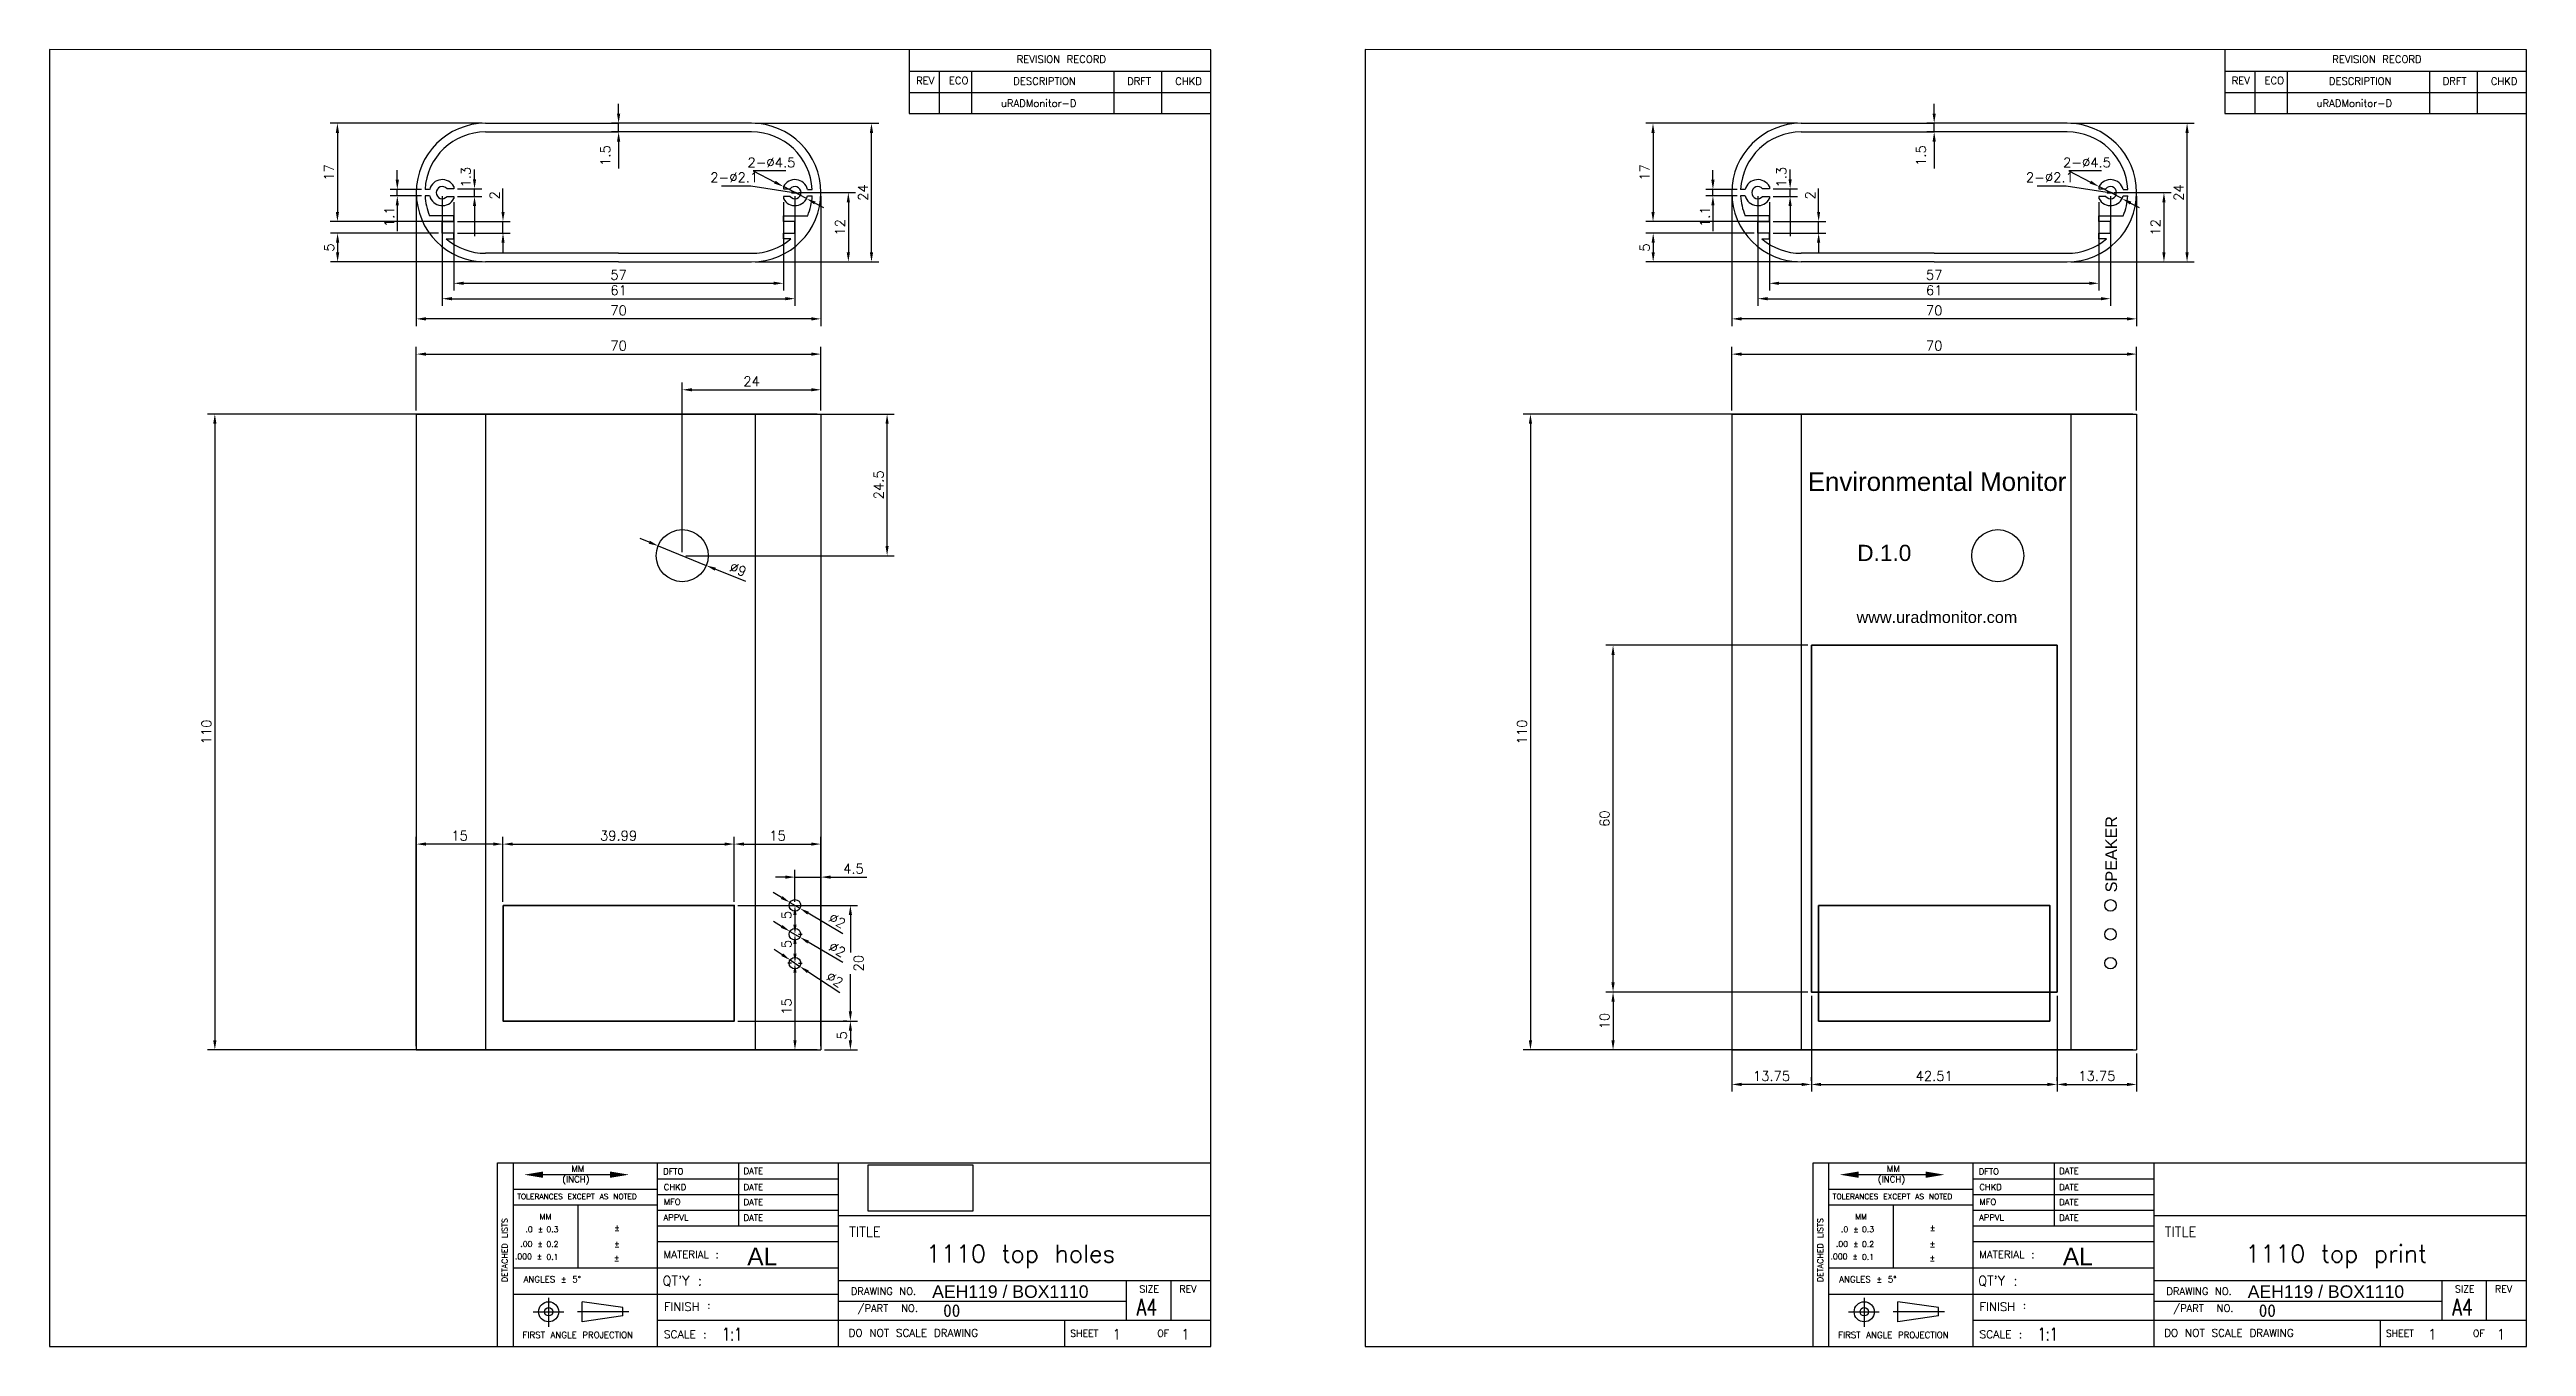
# Model space of a CAD drawing. Header units: millimetres. Extents: x 207 to 635, y 135 to 755.
# Drawn here: x 206.5 to 635, y 530.5 to 754.9 of the extents above; entities that cross this region are included whole.
import ezdxf
from ezdxf.enums import TextEntityAlignment as Align

# ---------------------------------------------------------------- set-up
doc = ezdxf.new("R2010")
doc.units = ezdxf.units.MM
for name, color, linetype, lineweight in [('CAXA0', 7, 'Continuous', 70), ('标注', 3, 'Continuous', 0), ('绘图', 7, 'Continuous', 35)]:
    doc.layers.add(name, color=color, linetype=linetype, lineweight=lineweight)
doc.styles.add('_YES', font='ROMANC.SHX', dxfattribs={"height": 1.5})
doc.styles.add('ADESK2', font='romans')
doc.styles.get("Standard").update_dxf_attribs({"font": 'txt.shx'})
doc.styles.add('样式 1', font='Arial.ttf')
doc.dimstyles.new('ISO-25', dxfattribs={"dimtxt": 2.5, "dimasz": 2, "dimexe": 1.25, "dimexo": 0.625, "dimtad": 1, "dimdsep": 46, "dimtxsty": 'Standard', "dimcen": 2.5, "dimclrt": 256, "dimadec": 0, "dimazin": 0, "dimtfac": 1, "dimtmove": 0, "dimatfit": 3, "dimfxl": 1, "dimarcsym": 0})
picture_1 = doc.add_image_def('image1.jpg', size_in_pixel=(1070, 473))

msp = doc.modelspace()

# ---------------------------------------------------------------- texts
at = {"color": 0, "lineweight": 25, "ltscale": 2, "style": '样式 1'}
for s, height, p in [('Environmental Monitor', 3.2, (533.012, 678.56)), ('D.1.0', 2.8, (523.887, 666.441)), ('www.uradmonitor.com', 2, (532.989, 655.718))]:
    msp.add_text(s, height=height, dxfattribs=at).set_placement(p, align=Align.CENTER)
msp.add_text('SPEAKER', height=2, rotation=90, dxfattribs=at).set_placement((564.143, 615.716), align=Align.CENTER)
at = {"layer": 'CAXA0', "color": 0, "lineweight": 25}
for s, height, style, p in [('REV', 1.27, 'ADESK2', (356.416, 748.911)), ('DESCRIPTION', 1.26998, 'ADESK2', (373.226, 748.836)), ('REV', 1.27, 'ADESK2', (583.978, 748.911)), ('DESCRIPTION', 1.26998, 'ADESK2', (600.788, 748.836)), ('uRADMonitor-D', 1.26998, 'ADESK2', (371.097, 744.985)), ('uRADMonitor-D', 1.26998, 'ADESK2', (598.658, 744.985)), ('DATE', 1.0613, 'ADESK2', (326.581, 560.379)), ('DATE', 1.0613, 'ADESK2', (554.143, 560.379)), ('DATE', 1.0613, 'ADESK2', (326.581, 557.581)), ('DATE', 1.0613, 'ADESK2', (554.143, 557.581)), ('DATE', 1.0613, 'ADESK2', (326.581, 554.99)), ('DATE', 1.0613, 'ADESK2', (326.581, 552.295)), ('DATE', 1.0613, 'ADESK2', (554.143, 554.99)), ('DATE', 1.0613, 'ADESK2', (554.143, 552.295)), ('SIZE', 1.1793, 'ADESK2', (395.04, 539.906)), ('REV', 1.1793, 'ADESK2', (401.969, 539.906)), ('SIZE', 1.1793, 'ADESK2', (622.602, 539.906)), ('REV', 1.1793, 'ADESK2', (629.53, 539.906)), (':', 1.134, '_YES', (320.327, 537.091)), (':', 1.134, '_YES', (547.888, 537.091)), ('SHEET', 1.1793, 'ADESK2', (383.085, 532.224)), ('OF', 1.1793, 'ADESK2', (398.147, 532.231)), ('SHEET', 1.1793, 'ADESK2', (610.647, 532.224)), ('OF', 1.1793, 'ADESK2', (625.708, 532.231))]:
    msp.add_text(s, height=height, dxfattribs=dict(at, style=style)).set_placement(p)
for s, height, p in [('ECO', 1.27, (362.086, 748.935)), ('REVISION RECORD', 1.26998, (373.815, 752.611)), ('DRFT', 1.27, (392.911, 748.818)), ('CHKD', 1.27, (401.231, 748.798)), ('ECO', 1.27, (589.648, 748.935)), ('REVISION RECORD', 1.26998, (601.377, 752.611)), ('DRFT', 1.27, (620.472, 748.818)), ('CHKD', 1.27, (628.793, 748.798)), ('MM', 1.0886, (296.78, 560.748)), ('DFTO', 1.0581, (312.664, 560.304)), ('MM', 1.0886, (524.341, 560.748)), ('DFTO', 1.0581, (540.226, 560.304)), ('(INCH)', 1.0886, (295.214, 558.935)), ('CHKD', 1.0581, (312.783, 557.594)), ('(INCH)', 1.0886, (522.775, 558.935)), ('CHKD', 1.0581, (540.344, 557.594)), ('TOLERANCES EXCEPT AS NOTED', 0.94342, (287.413, 556.025)), ('MM ', 0.9797, (291.304, 552.485)), ('APPVL', 1.0581, (312.726, 552.339)), ('MFO', 1.0581, (312.772, 555.027)), ('TOLERANCES EXCEPT AS NOTED', 0.94342, (514.974, 556.025)), ('MM ', 0.9797, (518.865, 552.485)), ('APPVL', 1.0581, (540.287, 552.339)), ('MFO', 1.0581, (540.334, 555.027)), ('.00 %%P ', 0.9797, (287.958, 547.799)), ('.0 %%P ', 0.9797, (288.833, 550.316)), ('0.3', 0.9797, (292.463, 550.316)), ('0.2', 0.9797, (292.463, 547.758)), (' %%P', 1.0886, (303.184, 547.731)), (' %%P', 1.0886, (303.2, 550.527)), ('TITLE', 1.6764, (344.839, 549.539)), ('.00 %%P ', 0.9797, (515.519, 547.799)), ('.0 %%P ', 0.9797, (516.395, 550.316)), ('0.3', 0.9797, (520.025, 550.316)), ('0.2', 0.9797, (520.025, 547.758)), (' %%P', 1.0886, (530.746, 547.731)), (' %%P', 1.0886, (530.762, 550.527)), ('TITLE', 1.6764, (572.4, 549.539)), ('.000 %%P ', 0.9797, (287.022, 545.629)), ('0.1', 0.9797, (292.463, 545.549)), (' %%P', 1.0886, (303.154, 545.32)), ('MATERIAL :', 1.303, (312.718, 545.808)), ('.000 %%P ', 0.9797, (514.584, 545.629)), ('0.1', 0.9797, (520.025, 545.549)), (' %%P', 1.0886, (530.716, 545.32)), ('MATERIAL :', 1.303, (540.28, 545.808)), ('ANGLES %%P 5%%d', 1.08856, (288.523, 541.63)), ("QT'Y :", 1.6459, (312.558, 541.096)), ('DRAWING NO.', 1.25647, (345.123, 539.467)), ('ANGLES %%P 5%%d', 1.08856, (516.084, 541.63)), ("QT'Y :", 1.6459, (540.119, 541.096)), ('DRAWING NO.', 1.25647, (572.685, 539.467)), ('FINISH', 1.4696, (312.791, 536.689)), ('/PART  NO.', 1.2565, (346.307, 536.536)), ('FINISH', 1.4696, (540.352, 536.689)), ('/PART  NO.', 1.2565, (573.869, 536.536)), ('FIRST ANGLE PROJECTION', 1.08856, (288.347, 532.008)), ('SCALE :', 1.3716, (312.761, 531.963)), ('DO NOT SCALE DRAWING', 1.3226, (344.725, 532.231)), ('FIRST ANGLE PROJECTION', 1.08856, (515.909, 532.008)), ('SCALE :', 1.3716, (540.322, 531.963)), ('DO NOT SCALE DRAWING', 1.3226, (572.287, 532.231))]:
    msp.add_text(s, height=height, dxfattribs=at).set_placement(p)
for p in [(285.744, 541.684), (513.305, 541.684)]:
    msp.add_text('DETACHED LISTS', height=0.99785, rotation=90, dxfattribs=at).set_placement(p)
at = {"layer": 'CAXA0', "color": 0, "lineweight": 25, "width": 0.75}
for p in [(394.577, 535.903), (622.138, 535.903)]:
    msp.add_text('A4', height=2.9028, dxfattribs=at).set_placement(p)
at = {"layer": 'CAXA0', "color": 0, "lineweight": 25}
for s, insert, char_height, width, attachment_point in [('{\\fArial|b0|i0|c0|p34;AL}', (329.799, 546.109), 3.02377, 65.93676, 5), ('1110 top holes', (374.495, 546.109), 3.02377, 65.93676, 5), ('{\\fArial|b0|i0|c0|p34;AL}', (557.36, 546.109), 3.02377, 65.93676, 5), ('1110 top print', (602.057, 546.109), 3.02377, 65.93676, 5), ('{\\fArial|b0|i0|c0|p32;AEH119 / BOX1110}', (359.195, 541.124), 2.17712, 65.073, 1), ('{\\fArial|b0|i0|c0|p32;AEH119 / BOX1110}', (586.757, 541.124), 2.17712, 65.073, 1), ('{\\fSimSun|b0|i0|c134|p2;00}', (361.099, 537.845), 2.17712, 65.073, 1), ('{\\fSimSun|b0|i0|c134|p2;00}', (588.66, 537.845), 2.17712, 65.073, 1)]:
    msp.add_mtext(s, dxfattribs=dict(at, insert=insert, char_height=char_height, width=width, attachment_point=attachment_point))
at = {"layer": 'CAXA0', "color": 0, "lineweight": 25, "width": 0.75}
for p in [(322.842, 531.6), (550.403, 531.6)]:
    msp.add_attdef('1:1', p, '', height=2.177, dxfattribs=at)
at = {"layer": 'CAXA0', "color": 0, "lineweight": 25}
for p, s in [((390.357, 531.752), 'X'), ((402.245, 531.752), 'Y'), ((617.919, 531.752), 'X'), ((629.807, 531.752), 'Y')]:
    msp.add_attdef('1', p, s, height=1.814, dxfattribs=at)
at = {"layer": '标注', "lineweight": 25, "char_height": 1.6667, "attachment_point": 5, "rotation": 90}
for s, insert in [('1.5', (302.66, 736.571)), ('1.5', (530.222, 736.571)), ('1.3', (278.532, 732.839)), ('1.3', (506.094, 732.839)), ('1.1', (265.302, 726.008)), ('1.1', (492.864, 726.008))]:
    msp.add_mtext(s, dxfattribs=dict(at, insert=insert))
at = {"layer": '标注', "lineweight": 25, "char_height": 1.6667, "attachment_point": 5}
for s, insert in [('2-∅2.1', (324.962, 732.806)), ('2-∅4.5', (331.383, 735.383)), ('2-∅2.1', (552.523, 732.806)), ('2-∅4.5', (558.944, 735.383))]:
    msp.add_mtext(s, dxfattribs=dict(at, insert=insert))

# ---------------------------------------------------------------- blocks, each defined once
blk = doc.blocks.new('*D18')
at = {"layer": 'Defpoints', "color": 0, "lineweight": 35, "transparency": 16777216}
for p in [(335.46, 730.17), (327.96, 718.17), (344.7, 718.17)]:
    blk.add_point(p, dxfattribs=at)
at = {"layer": '标注', "color": 0, "lineweight": -2, "transparency": 16777216}
for p, q in [((336.08, 730.17), (345.95, 730.17)), ((344.7, 728.51), (344.7, 719.84)), ((328.58, 718.17), (345.95, 718.17))]:
    blk.add_line(p, q, dxfattribs=at)
at = {"layer": '标注', "color": 0, "lineweight": 35, "transparency": 16777216}
for points in [[(344.42, 728.51), (344.97, 728.51), (344.7, 730.17)], [(344.42, 719.84), (344.97, 719.84), (344.7, 718.17)]]:
    blk.add_solid(points, dxfattribs=at)
at = {"layer": '标注', "lineweight": 25, "transparency": 16777216, "insert": (343.24, 724.17), "char_height": 1.667, "attachment_point": 5, "rotation": 90}
blk.add_mtext('12', dxfattribs=at)
blk = doc.blocks.new('*D19')
at = {"layer": 'Defpoints', "color": 0, "lineweight": 35, "transparency": 16777216}
for p in [(269.96, 730.17), (339.96, 730.17), (269.96, 708.33)]:
    blk.add_point(p, dxfattribs=at)
at = {"layer": '标注', "color": 0, "lineweight": -2, "transparency": 16777216}
for p, q in [((269.96, 729.55), (269.96, 707.08)), ((339.96, 729.55), (339.96, 707.08)), ((338.29, 708.33), (271.63, 708.33))]:
    blk.add_line(p, q, dxfattribs=at)
at = {"layer": '标注', "color": 0, "lineweight": 35, "transparency": 16777216}
for points in [[(271.63, 708.61), (271.63, 708.05), (269.96, 708.33)], [(338.29, 708.61), (338.29, 708.05), (339.96, 708.33)]]:
    blk.add_solid(points, dxfattribs=at)
at = {"layer": '标注', "lineweight": 25, "transparency": 16777216, "insert": (304.96, 709.79), "char_height": 1.667, "attachment_point": 5}
blk.add_mtext('70', dxfattribs=at)
blk = doc.blocks.new('*D20')
at = {"layer": 'Defpoints', "color": 0, "lineweight": 35, "transparency": 16777216}
for p in [(274.46, 730.17), (335.46, 730.17), (335.46, 711.82)]:
    blk.add_point(p, dxfattribs=at)
at = {"layer": '标注', "color": 0, "lineweight": -2, "transparency": 16777216}
for p, q in [((274.46, 729.55), (274.46, 710.57)), ((335.46, 729.55), (335.46, 710.57)), ((276.13, 711.82), (333.79, 711.82))]:
    blk.add_line(p, q, dxfattribs=at)
at = {"layer": '标注', "color": 0, "lineweight": 35, "transparency": 16777216}
for points in [[(276.13, 712.1), (276.13, 711.54), (274.46, 711.82)], [(333.79, 712.1), (333.79, 711.54), (335.46, 711.82)]]:
    blk.add_solid(points, dxfattribs=at)
at = {"layer": '标注', "lineweight": 25, "transparency": 16777216, "insert": (304.96, 713.28), "char_height": 1.667, "attachment_point": 5}
blk.add_mtext('61', dxfattribs=at)
blk = doc.blocks.new('*D21')
at = {"layer": 'Defpoints', "color": 0, "lineweight": 35, "transparency": 16777216}
for p in [(276.46, 729.14), (333.46, 729.14), (333.46, 714.48)]:
    blk.add_point(p, dxfattribs=at)
at = {"layer": '标注', "color": 0, "lineweight": -2, "transparency": 16777216}
for p, q in [((276.46, 728.52), (276.46, 713.23)), ((333.46, 728.52), (333.46, 713.23)), ((278.13, 714.48), (331.79, 714.48))]:
    blk.add_line(p, q, dxfattribs=at)
at = {"layer": '标注', "color": 0, "lineweight": 35, "transparency": 16777216}
for points in [[(278.13, 714.76), (278.13, 714.21), (276.46, 714.48)], [(331.79, 714.76), (331.79, 714.21), (333.46, 714.48)]]:
    blk.add_solid(points, dxfattribs=at)
at = {"layer": '标注', "lineweight": 25, "transparency": 16777216, "insert": (304.96, 715.94), "char_height": 1.667, "attachment_point": 5}
blk.add_mtext('57', dxfattribs=at)
blk = doc.blocks.new('*D22')
at = {"layer": 'Defpoints', "color": 0, "lineweight": 35, "transparency": 16777216}
for p in [(327.96, 742.17), (348.7, 742.17), (328.58, 718.17)]:
    blk.add_point(p, dxfattribs=at)
at = {"layer": '标注', "color": 0, "lineweight": -2, "transparency": 16777216}
for p, q in [((328.58, 742.17), (349.95, 742.17)), ((348.7, 719.84), (348.7, 740.51)), ((329.21, 718.17), (349.95, 718.17))]:
    blk.add_line(p, q, dxfattribs=at)
at = {"layer": '标注', "color": 0, "lineweight": 35, "transparency": 16777216}
for points in [[(348.42, 740.51), (348.98, 740.51), (348.7, 742.17)], [(348.42, 719.84), (348.98, 719.84), (348.7, 718.17)]]:
    blk.add_solid(points, dxfattribs=at)
at = {"layer": '标注', "lineweight": 25, "transparency": 16777216, "insert": (347.24, 730.17), "char_height": 1.667, "attachment_point": 5, "rotation": 90}
blk.add_mtext('24', dxfattribs=at)
blk = doc.blocks.new('*D31')
at = {"layer": 'Defpoints', "color": 0, "lineweight": 35, "transparency": 16777216}
for p in [(339.96, 691.86), (235.12, 581.86), (339.96, 581.86)]:
    blk.add_point(p, dxfattribs=at)
at = {"layer": '标注', "color": 0, "lineweight": -2, "transparency": 16777216}
for p, q in [((339.33, 691.86), (233.87, 691.86)), ((235.12, 690.19), (235.12, 583.52)), ((339.33, 581.86), (233.87, 581.86))]:
    blk.add_line(p, q, dxfattribs=at)
at = {"layer": '标注', "color": 0, "lineweight": 35, "transparency": 16777216}
for points in [[(234.84, 690.19), (235.4, 690.19), (235.12, 691.86)], [(234.84, 583.52), (235.4, 583.52), (235.12, 581.86)]]:
    blk.add_solid(points, dxfattribs=at)
at = {"layer": '标注', "lineweight": 25, "transparency": 16777216, "insert": (233.66, 636.86), "char_height": 1.667, "attachment_point": 5, "rotation": 90}
blk.add_mtext('110', dxfattribs=at)
blk = doc.blocks.new('*D36')
at = {"layer": 'Defpoints', "color": 0, "lineweight": 35, "transparency": 16777216}
for p in [(276.46, 725.17), (284.96, 725.17), (276.46, 723.17)]:
    blk.add_point(p, dxfattribs=at)
at = {"layer": '标注', "color": 0, "lineweight": -2, "transparency": 16777216}
for p, q in [((284.96, 726.84), (284.96, 730.87)), ((277.08, 725.17), (286.21, 725.17)), ((284.96, 723.17), (284.96, 725.17)), ((277.08, 723.17), (286.21, 723.17)), ((284.96, 721.51), (284.96, 719.84))]:
    blk.add_line(p, q, dxfattribs=at)
at = {"layer": '标注', "color": 0, "lineweight": 35, "transparency": 16777216}
for points in [[(284.69, 726.84), (285.24, 726.84), (284.96, 725.17)], [(284.69, 721.51), (285.24, 721.51), (284.96, 723.17)]]:
    blk.add_solid(points, dxfattribs=at)
at = {"layer": '标注', "lineweight": 35, "transparency": 16777216, "insert": (283.51, 729.69), "char_height": 1.67, "attachment_point": 5, "rotation": 90}
blk.add_mtext('2', dxfattribs=at)
blk = doc.blocks.new('*D42')
at = {"layer": 'Defpoints', "color": 0, "lineweight": 35, "transparency": 16777216}
for p in [(274.46, 723.17), (256.35, 718.17), (281.96, 718.17)]:
    blk.add_point(p, dxfattribs=at)
at = {"layer": '标注', "color": 0, "lineweight": -2, "transparency": 16777216}
for p, q in [((273.83, 723.17), (255.1, 723.17)), ((256.35, 721.51), (256.35, 719.84)), ((281.33, 718.17), (255.1, 718.17))]:
    blk.add_line(p, q, dxfattribs=at)
at = {"layer": '标注', "color": 0, "lineweight": 35, "transparency": 16777216}
for points in [[(256.08, 721.51), (256.63, 721.51), (256.35, 723.17)], [(256.08, 719.84), (256.63, 719.84), (256.35, 718.17)]]:
    blk.add_solid(points, dxfattribs=at)
at = {"layer": '标注', "lineweight": 35, "transparency": 16777216, "insert": (254.9, 720.67), "char_height": 1.67, "attachment_point": 5, "rotation": 90}
blk.add_mtext('5', dxfattribs=at)
blk = doc.blocks.new('*D57')
at = {"layer": 'Defpoints', "color": 0, "lineweight": 35, "transparency": 16777216}
for p in [(281.96, 742.17), (256.32, 725.17), (277.08, 725.17)]:
    blk.add_point(p, dxfattribs=at)
at = {"layer": '标注', "color": 0, "lineweight": -2, "transparency": 16777216}
for p, q in [((281.33, 742.17), (255.07, 742.17)), ((256.32, 740.51), (256.32, 726.84)), ((276.46, 725.17), (255.07, 725.17))]:
    blk.add_line(p, q, dxfattribs=at)
at = {"layer": '标注', "color": 0, "lineweight": 35, "transparency": 16777216}
for points in [[(256.04, 740.51), (256.6, 740.51), (256.32, 742.17)], [(256.04, 726.84), (256.6, 726.84), (256.32, 725.17)]]:
    blk.add_solid(points, dxfattribs=at)
at = {"layer": '标注', "lineweight": 35, "transparency": 16777216, "insert": (254.86, 733.67), "char_height": 1.667, "attachment_point": 5, "rotation": 90}
blk.add_mtext('17', dxfattribs=at)
blk = doc.blocks.new('*D62')
at = {"layer": 'Defpoints', "color": 0, "lineweight": 35, "transparency": 16777216}
for p in [(339.96, 702.23), (269.96, 691.86), (339.96, 691.86)]:
    blk.add_point(p, dxfattribs=at)
at = {"layer": '标注', "color": 0, "lineweight": -2, "transparency": 16777216}
for p, q in [((269.96, 692.48), (269.96, 703.48)), ((339.96, 692.48), (339.96, 703.48)), ((271.63, 702.23), (338.29, 702.23))]:
    blk.add_line(p, q, dxfattribs=at)
at = {"layer": '标注', "color": 0, "lineweight": 35, "transparency": 16777216}
for points in [[(271.63, 702.51), (271.63, 701.95), (269.96, 702.23)], [(338.29, 702.51), (338.29, 701.95), (339.96, 702.23)]]:
    blk.add_solid(points, dxfattribs=at)
at = {"layer": '标注', "lineweight": 35, "transparency": 16777216, "insert": (304.96, 703.69), "char_height": 1.667, "attachment_point": 5}
blk.add_mtext('70', dxfattribs=at)
blk = doc.blocks.new('*D68')
at = {"layer": 'Defpoints', "color": 0, "lineweight": 35, "transparency": 16777216}
for p in [(324.96, 586.85), (339.96, 581.86), (345.05, 581.86)]:
    blk.add_point(p, dxfattribs=at)
at = {"layer": '标注', "color": 0, "lineweight": -2, "transparency": 16777216}
for p, q in [((325.58, 586.85), (346.3, 586.85)), ((345.05, 585.18), (345.05, 583.52)), ((340.58, 581.86), (346.3, 581.86))]:
    blk.add_line(p, q, dxfattribs=at)
at = {"layer": '标注', "color": 0, "lineweight": 35, "transparency": 16777216}
for points in [[(344.77, 585.18), (345.33, 585.18), (345.05, 586.85)], [(344.77, 583.52), (345.33, 583.52), (345.05, 581.86)]]:
    blk.add_solid(points, dxfattribs=at)
at = {"layer": '标注', "lineweight": 35, "transparency": 16777216, "insert": (343.59, 584.35), "char_height": 1.67, "attachment_point": 5, "rotation": 90}
blk.add_mtext('5', dxfattribs=at)
blk = doc.blocks.new('*D69')
at = {"layer": 'Defpoints', "color": 0, "lineweight": 35, "transparency": 16777216}
for p in [(269.96, 617.46), (284.96, 606.85), (269.96, 581.86)]:
    blk.add_point(p, dxfattribs=at)
at = {"layer": '标注', "color": 0, "lineweight": -2, "transparency": 16777216}
for p, q in [((269.96, 582.48), (269.96, 618.71)), ((283.3, 617.46), (271.63, 617.46)), ((284.96, 607.48), (284.96, 618.71))]:
    blk.add_line(p, q, dxfattribs=at)
at = {"layer": '标注', "color": 0, "lineweight": 35, "transparency": 16777216}
for points in [[(271.63, 617.74), (271.63, 617.19), (269.96, 617.46)], [(283.3, 617.74), (283.3, 617.19), (284.96, 617.46)]]:
    blk.add_solid(points, dxfattribs=at)
at = {"layer": '标注', "lineweight": 35, "transparency": 16777216, "insert": (277.46, 618.92), "char_height": 1.667, "attachment_point": 5}
blk.add_mtext('15', dxfattribs=at)
blk = doc.blocks.new('*D70')
at = {"layer": 'Defpoints', "color": 0, "lineweight": 35, "transparency": 16777216}
for p in [(339.96, 617.46), (324.96, 606.85), (339.96, 581.86)]:
    blk.add_point(p, dxfattribs=at)
at = {"layer": '标注', "color": 0, "lineweight": -2, "transparency": 16777216}
for p, q in [((324.96, 607.48), (324.96, 618.71)), ((326.62, 617.46), (338.29, 617.46)), ((339.96, 582.48), (339.96, 618.71))]:
    blk.add_line(p, q, dxfattribs=at)
at = {"layer": '标注', "color": 0, "lineweight": 35, "transparency": 16777216}
for points in [[(326.62, 617.74), (326.62, 617.19), (324.96, 617.46)], [(338.29, 617.74), (338.29, 617.19), (339.96, 617.46)]]:
    blk.add_solid(points, dxfattribs=at)
at = {"layer": '标注', "lineweight": 35, "transparency": 16777216, "insert": (332.46, 618.92), "char_height": 1.667, "attachment_point": 5}
blk.add_mtext('15', dxfattribs=at)
blk = doc.blocks.new('*D71')
at = {"layer": 'Defpoints', "color": 0, "lineweight": 35, "transparency": 16777216}
for p in [(324.96, 617.46), (284.96, 606.85), (324.96, 606.85)]:
    blk.add_point(p, dxfattribs=at)
at = {"layer": '标注', "color": 0, "lineweight": -2, "transparency": 16777216}
for p, q in [((284.96, 607.48), (284.96, 618.71)), ((286.63, 617.46), (323.29, 617.46)), ((324.96, 607.48), (324.96, 618.71))]:
    blk.add_line(p, q, dxfattribs=at)
at = {"layer": '标注', "color": 0, "lineweight": 35, "transparency": 16777216}
for points in [[(286.63, 617.74), (286.63, 617.19), (284.96, 617.46)], [(323.29, 617.74), (323.29, 617.19), (324.96, 617.46)]]:
    blk.add_solid(points, dxfattribs=at)
at = {"layer": '标注', "lineweight": 35, "transparency": 16777216, "insert": (304.96, 618.92), "char_height": 1.667, "attachment_point": 5}
blk.add_mtext('39.99', dxfattribs=at)
blk = doc.blocks.new('*D72')
at = {"layer": 'Defpoints', "color": 0, "lineweight": 35, "transparency": 16777216}
for p in [(324.96, 606.85), (345.05, 606.85), (345.05, 586.85)]:
    blk.add_point(p, dxfattribs=at)
at = {"layer": '标注', "color": 0, "lineweight": -2, "transparency": 16777216}
for p, q in [((325.58, 606.85), (346.3, 606.85)), ((345.05, 605.19), (345.05, 598.73)), ((345.05, 588.52), (345.05, 594.98)), ((344.43, 586.85), (343.8, 586.85))]:
    blk.add_line(p, q, dxfattribs=at)
at = {"layer": '标注', "color": 0, "lineweight": 35, "transparency": 16777216}
for points in [[(344.77, 605.19), (345.33, 605.19), (345.05, 606.85)], [(344.77, 588.52), (345.33, 588.52), (345.05, 586.85)]]:
    blk.add_solid(points, dxfattribs=at)
at = {"layer": '标注', "lineweight": 35, "transparency": 16777216, "insert": (346.47, 596.85), "char_height": 1.667, "attachment_point": 5, "rotation": 90}
blk.add_mtext('20', dxfattribs=at)
blk = doc.blocks.new('*D74')
at = {"layer": 'Defpoints', "color": 0, "lineweight": 35, "transparency": 16777216}
for p in [(311.8, 669.06), (320.13, 665.66)]:
    blk.add_point(p, dxfattribs=at)
at = {"layer": '标注', "color": 0, "lineweight": -2, "transparency": 16777216}
for p, q in [((310.25, 669.69), (308.71, 670.32)), ((311.8, 669.06), (320.13, 665.66)), ((326.94, 662.87), (321.67, 665.03))]:
    blk.add_line(p, q, dxfattribs=at)
at = {"layer": '标注', "color": 0, "lineweight": 35, "transparency": 16777216}
for points in [[(310.36, 669.95), (310.15, 669.43), (311.8, 669.06)], [(321.78, 665.29), (321.57, 664.77), (320.13, 665.66)]]:
    blk.add_solid(points, dxfattribs=at)
at = {"layer": '标注', "lineweight": 25, "transparency": 16777216, "insert": (325.63, 664.99), "char_height": 1.667, "attachment_point": 5, "rotation": 337.7794}
blk.add_mtext('∅9', dxfattribs=at)
blk = doc.blocks.new('*D75')
at = {"layer": 'Defpoints', "color": 0, "lineweight": 35, "transparency": 16777216}
for p in [(328.58, 691.86), (351.4, 691.86), (315.96, 667.36)]:
    blk.add_point(p, dxfattribs=at)
at = {"layer": '标注', "color": 0, "lineweight": -2, "transparency": 16777216}
for p, q in [((329.21, 691.86), (352.65, 691.86)), ((351.4, 669.03), (351.4, 690.19)), ((316.59, 667.36), (352.65, 667.36))]:
    blk.add_line(p, q, dxfattribs=at)
at = {"layer": '标注', "color": 0, "lineweight": 35, "transparency": 16777216}
for points in [[(351.12, 690.19), (351.67, 690.19), (351.4, 691.86)], [(351.12, 669.03), (351.67, 669.03), (351.4, 667.36)]]:
    blk.add_solid(points, dxfattribs=at)
at = {"layer": '标注', "lineweight": 35, "transparency": 16777216, "insert": (349.94, 679.61), "char_height": 1.667, "attachment_point": 5, "rotation": 90}
blk.add_mtext('24.5', dxfattribs=at)
blk = doc.blocks.new('*D76')
at = {"layer": 'Defpoints', "color": 0, "lineweight": 35, "transparency": 16777216}
for p in [(339.96, 696.06), (339.96, 691.86), (315.96, 667.36)]:
    blk.add_point(p, dxfattribs=at)
at = {"layer": '标注', "color": 0, "lineweight": -2, "transparency": 16777216}
for p, q in [((315.96, 667.98), (315.96, 697.31)), ((317.63, 696.06), (338.29, 696.06)), ((339.96, 692.48), (339.96, 697.31))]:
    blk.add_line(p, q, dxfattribs=at)
at = {"layer": '标注', "color": 0, "lineweight": 35, "transparency": 16777216}
for points in [[(317.63, 696.34), (317.63, 695.79), (315.96, 696.06)], [(338.29, 696.34), (338.29, 695.79), (339.96, 696.06)]]:
    blk.add_solid(points, dxfattribs=at)
at = {"layer": '标注', "lineweight": 35, "transparency": 16777216, "insert": (327.96, 697.52), "char_height": 1.667, "attachment_point": 5}
blk.add_mtext('24', dxfattribs=at)
blk = doc.blocks.new('*D90')
at = {"layer": 'Defpoints', "color": 0, "lineweight": 35, "transparency": 16777216}
for p in [(334.63, 597.41), (336.3, 596.3)]:
    blk.add_point(p, dxfattribs=at)
at = {"layer": '标注', "color": 0, "lineweight": -2, "transparency": 16777216}
for p, q in [((333.24, 598.33), (331.85, 599.25)), ((334.63, 597.41), (336.3, 596.3)), ((343.23, 591.7), (337.69, 595.38))]:
    blk.add_line(p, q, dxfattribs=at)
at = {"layer": '标注', "color": 0, "lineweight": 35, "transparency": 16777216}
for points in [[(333.39, 598.56), (333.09, 598.1), (334.63, 597.41)], [(337.84, 595.61), (337.53, 595.15), (336.3, 596.3)]]:
    blk.add_solid(points, dxfattribs=at)
at = {"layer": '标注', "lineweight": 25, "transparency": 16777216, "insert": (342.36, 594.03), "char_height": 1.667, "attachment_point": 5, "rotation": 326.4555}
blk.add_mtext('∅2', dxfattribs=at)
blk = doc.blocks.new('*D91')
at = {"layer": 'Defpoints', "color": 0, "lineweight": 35, "transparency": 16777216}
for p in [(335.46, 596.85), (335.46, 581.86), (339.33, 581.86)]:
    blk.add_point(p, dxfattribs=at)
at = {"layer": '标注', "color": 0, "lineweight": -2, "transparency": 16777216}
for p, q in [((336.09, 596.85), (336.71, 596.85)), ((335.46, 595.19), (335.46, 583.52)), ((338.71, 581.86), (334.21, 581.86))]:
    blk.add_line(p, q, dxfattribs=at)
at = {"layer": '标注', "color": 0, "lineweight": 35, "transparency": 16777216}
for points in [[(335.19, 595.19), (335.74, 595.19), (335.46, 596.85)], [(335.19, 583.52), (335.74, 583.52), (335.46, 581.86)]]:
    blk.add_solid(points, dxfattribs=at)
at = {"layer": '标注', "lineweight": 35, "transparency": 16777216, "insert": (334.01, 589.35), "char_height": 1.667, "attachment_point": 5, "rotation": 90}
blk.add_mtext('15', dxfattribs=at)
blk = doc.blocks.new('*D92')
at = {"layer": 'Defpoints', "color": 0, "lineweight": 35, "transparency": 16777216}
for p in [(334.6, 602.36), (336.32, 601.35)]:
    blk.add_point(p, dxfattribs=at)
at = {"layer": '标注', "color": 0, "lineweight": -2, "transparency": 16777216}
for p, q in [((333.16, 603.21), (331.73, 604.06)), ((334.6, 602.36), (336.32, 601.35)), ((343.77, 596.95), (337.76, 600.5))]:
    blk.add_line(p, q, dxfattribs=at)
at = {"layer": '标注', "color": 0, "lineweight": 35, "transparency": 16777216}
for points in [[(333.3, 603.45), (333.02, 602.97), (334.6, 602.36)], [(337.9, 600.74), (337.62, 600.26), (336.32, 601.35)]]:
    blk.add_solid(points, dxfattribs=at)
at = {"layer": '标注', "lineweight": 25, "transparency": 16777216, "insert": (342.78, 599.23), "char_height": 1.667, "attachment_point": 5, "rotation": 329.4654}
blk.add_mtext('∅2', dxfattribs=at)
blk = doc.blocks.new('*D93')
at = {"layer": 'Defpoints', "color": 0, "lineweight": 35, "transparency": 16777216}
for p in [(335.46, 601.86), (335.46, 596.85), (335.46, 596.85)]:
    blk.add_point(p, dxfattribs=at)
at = {"layer": '标注', "color": 0, "lineweight": -2, "transparency": 16777216}
for p, q in [((335.46, 600.19), (335.46, 598.52)), ((336.08, 601.86), (336.71, 601.86)), ((334.84, 596.85), (334.21, 596.85))]:
    blk.add_line(p, q, dxfattribs=at)
at = {"layer": '标注', "color": 0, "lineweight": 35, "transparency": 16777216}
for points in [[(335.19, 600.19), (335.74, 600.19), (335.46, 601.86)], [(335.19, 598.52), (335.74, 598.52), (335.46, 596.85)]]:
    blk.add_solid(points, dxfattribs=at)
at = {"layer": '标注', "lineweight": 35, "transparency": 16777216, "insert": (334.01, 600.16), "char_height": 1.67, "attachment_point": 5, "rotation": 90}
blk.add_mtext('5', dxfattribs=at)
blk = doc.blocks.new('*D94')
at = {"layer": 'Defpoints', "color": 0, "lineweight": 35, "transparency": 16777216}
for p in [(334.59, 607.37), (336.32, 606.35)]:
    blk.add_point(p, dxfattribs=at)
at = {"layer": '标注', "color": 0, "lineweight": -2, "transparency": 16777216}
for p, q in [((333.16, 608.21), (331.72, 609.06)), ((334.59, 607.37), (336.32, 606.35)), ((343.77, 601.95), (337.75, 605.5))]:
    blk.add_line(p, q, dxfattribs=at)
at = {"layer": '标注', "color": 0, "lineweight": 35, "transparency": 16777216}
for points in [[(333.3, 608.45), (333.02, 607.97), (334.59, 607.37)], [(337.89, 605.74), (337.61, 605.26), (336.32, 606.35)]]:
    blk.add_solid(points, dxfattribs=at)
at = {"layer": '标注', "lineweight": 25, "transparency": 16777216, "insert": (342.78, 604.23), "char_height": 1.667, "attachment_point": 5, "rotation": 329.4654}
blk.add_mtext('∅2', dxfattribs=at)
blk = doc.blocks.new('*D95')
at = {"layer": 'Defpoints', "color": 0, "lineweight": 35, "transparency": 16777216}
for p in [(339.96, 611.75), (335.46, 606.86), (339.96, 595.6)]:
    blk.add_point(p, dxfattribs=at)
at = {"layer": '标注', "color": 0, "lineweight": -2, "transparency": 16777216}
for p, q in [((335.46, 607.48), (335.46, 613)), ((339.96, 596.23), (339.96, 613)), ((333.79, 611.75), (332.12, 611.75)), ((335.46, 611.75), (339.96, 611.75)), ((341.63, 611.75), (347.87, 611.75))]:
    blk.add_line(p, q, dxfattribs=at)
at = {"layer": '标注', "color": 0, "lineweight": 35, "transparency": 16777216}
for points in [[(333.79, 612.03), (333.79, 611.47), (335.46, 611.75)], [(341.63, 612.03), (341.63, 611.47), (339.96, 611.75)]]:
    blk.add_solid(points, dxfattribs=at)
at = {"layer": '标注', "lineweight": 35, "transparency": 16777216, "insert": (345.58, 613.21), "char_height": 1.667, "attachment_point": 5}
blk.add_mtext('4.5', dxfattribs=at)
blk = doc.blocks.new('*D96')
at = {"layer": 'Defpoints', "color": 0, "lineweight": 35, "transparency": 16777216}
for p in [(335.46, 606.86), (335.46, 601.85), (335.46, 601.85)]:
    blk.add_point(p, dxfattribs=at)
at = {"layer": '标注', "color": 0, "lineweight": -2, "transparency": 16777216}
for p, q in [((335.46, 605.19), (335.46, 603.52)), ((336.08, 606.86), (336.71, 606.86)), ((336.09, 601.85), (336.71, 601.85))]:
    blk.add_line(p, q, dxfattribs=at)
at = {"layer": '标注', "color": 0, "lineweight": 35, "transparency": 16777216}
for points in [[(335.18, 605.19), (335.74, 605.19), (335.46, 606.86)], [(335.18, 603.52), (335.74, 603.52), (335.46, 601.85)]]:
    blk.add_solid(points, dxfattribs=at)
at = {"layer": '标注', "lineweight": 35, "transparency": 16777216, "insert": (334, 605.19), "char_height": 1.67, "attachment_point": 5, "rotation": 90}
blk.add_mtext('5', dxfattribs=at)
blk = doc.blocks.new('*D148')
at = {"layer": 'Defpoints', "color": 0, "lineweight": 35, "transparency": 16777216}
for p in [(563.02, 730.17), (555.52, 718.17), (572.26, 718.17)]:
    blk.add_point(p, dxfattribs=at)
at = {"layer": '标注', "color": 0, "lineweight": -2, "transparency": 16777216}
for p, q in [((563.65, 730.17), (573.51, 730.17)), ((572.26, 728.51), (572.26, 719.84)), ((556.15, 718.17), (573.51, 718.17))]:
    blk.add_line(p, q, dxfattribs=at)
at = {"layer": '标注', "color": 0, "lineweight": 35, "transparency": 16777216}
for points in [[(571.98, 728.51), (572.53, 728.51), (572.26, 730.17)], [(571.98, 719.84), (572.53, 719.84), (572.26, 718.17)]]:
    blk.add_solid(points, dxfattribs=at)
at = {"layer": '标注', "lineweight": 25, "transparency": 16777216, "insert": (570.8, 724.17), "char_height": 1.667, "attachment_point": 5, "rotation": 90}
blk.add_mtext('12', dxfattribs=at)
blk = doc.blocks.new('*D145')
at = {"layer": 'Defpoints', "color": 0, "lineweight": 35, "transparency": 16777216}
for p in [(497.52, 730.17), (567.52, 730.17), (497.52, 708.33)]:
    blk.add_point(p, dxfattribs=at)
at = {"layer": '标注', "color": 0, "lineweight": -2, "transparency": 16777216}
for p, q in [((497.52, 729.55), (497.52, 707.08)), ((567.52, 729.55), (567.52, 707.08)), ((565.85, 708.33), (499.19, 708.33))]:
    blk.add_line(p, q, dxfattribs=at)
at = {"layer": '标注', "color": 0, "lineweight": 35, "transparency": 16777216}
for points in [[(499.19, 708.61), (499.19, 708.05), (497.52, 708.33)], [(565.85, 708.61), (565.85, 708.05), (567.52, 708.33)]]:
    blk.add_solid(points, dxfattribs=at)
at = {"layer": '标注', "lineweight": 25, "transparency": 16777216, "insert": (532.52, 709.79), "char_height": 1.667, "attachment_point": 5}
blk.add_mtext('70', dxfattribs=at)
blk = doc.blocks.new('*D149')
at = {"layer": 'Defpoints', "color": 0, "lineweight": 35, "transparency": 16777216}
for p in [(502.02, 730.17), (563.02, 730.17), (563.02, 711.82)]:
    blk.add_point(p, dxfattribs=at)
at = {"layer": '标注', "color": 0, "lineweight": -2, "transparency": 16777216}
for p, q in [((502.02, 729.55), (502.02, 710.57)), ((563.02, 729.55), (563.02, 710.57)), ((503.69, 711.82), (561.35, 711.82))]:
    blk.add_line(p, q, dxfattribs=at)
at = {"layer": '标注', "color": 0, "lineweight": 35, "transparency": 16777216}
for points in [[(503.69, 712.1), (503.69, 711.54), (502.02, 711.82)], [(561.35, 712.1), (561.35, 711.54), (563.02, 711.82)]]:
    blk.add_solid(points, dxfattribs=at)
at = {"layer": '标注', "lineweight": 25, "transparency": 16777216, "insert": (532.52, 713.28), "char_height": 1.667, "attachment_point": 5}
blk.add_mtext('61', dxfattribs=at)
blk = doc.blocks.new('*D150')
at = {"layer": 'Defpoints', "color": 0, "lineweight": 35, "transparency": 16777216}
for p in [(504.02, 729.14), (561.02, 729.14), (561.02, 714.48)]:
    blk.add_point(p, dxfattribs=at)
at = {"layer": '标注', "color": 0, "lineweight": -2, "transparency": 16777216}
for p, q in [((504.02, 728.52), (504.02, 713.23)), ((561.02, 728.52), (561.02, 713.23)), ((505.69, 714.48), (559.35, 714.48))]:
    blk.add_line(p, q, dxfattribs=at)
at = {"layer": '标注', "color": 0, "lineweight": 35, "transparency": 16777216}
for points in [[(505.69, 714.76), (505.69, 714.21), (504.02, 714.48)], [(559.35, 714.76), (559.35, 714.21), (561.02, 714.48)]]:
    blk.add_solid(points, dxfattribs=at)
at = {"layer": '标注', "lineweight": 25, "transparency": 16777216, "insert": (532.52, 715.94), "char_height": 1.667, "attachment_point": 5}
blk.add_mtext('57', dxfattribs=at)
blk = doc.blocks.new('*D151')
at = {"layer": 'Defpoints', "color": 0, "lineweight": 35, "transparency": 16777216}
for p in [(555.52, 742.17), (576.26, 742.17), (556.15, 718.17)]:
    blk.add_point(p, dxfattribs=at)
at = {"layer": '标注', "color": 0, "lineweight": -2, "transparency": 16777216}
for p, q in [((556.15, 742.17), (577.51, 742.17)), ((576.26, 719.84), (576.26, 740.51)), ((556.77, 718.17), (577.51, 718.17))]:
    blk.add_line(p, q, dxfattribs=at)
at = {"layer": '标注', "color": 0, "lineweight": 35, "transparency": 16777216}
for points in [[(575.98, 740.51), (576.54, 740.51), (576.26, 742.17)], [(575.98, 719.84), (576.54, 719.84), (576.26, 718.17)]]:
    blk.add_solid(points, dxfattribs=at)
at = {"layer": '标注', "lineweight": 25, "transparency": 16777216, "insert": (574.8, 730.17), "char_height": 1.667, "attachment_point": 5, "rotation": 90}
blk.add_mtext('24', dxfattribs=at)
blk = doc.blocks.new('*D152')
at = {"layer": 'Defpoints', "color": 0, "lineweight": 35, "transparency": 16777216}
for p in [(567.52, 691.86), (462.68, 581.86), (567.52, 581.86)]:
    blk.add_point(p, dxfattribs=at)
at = {"layer": '标注', "color": 0, "lineweight": -2, "transparency": 16777216}
for p, q in [((566.9, 691.86), (461.43, 691.86)), ((462.68, 690.19), (462.68, 583.52)), ((566.9, 581.86), (461.43, 581.86))]:
    blk.add_line(p, q, dxfattribs=at)
at = {"layer": '标注', "color": 0, "lineweight": 35, "transparency": 16777216}
for points in [[(462.4, 690.19), (462.96, 690.19), (462.68, 691.86)], [(462.4, 583.52), (462.96, 583.52), (462.68, 581.86)]]:
    blk.add_solid(points, dxfattribs=at)
at = {"layer": '标注', "lineweight": 25, "transparency": 16777216, "insert": (461.22, 636.86), "char_height": 1.667, "attachment_point": 5, "rotation": 90}
blk.add_mtext('110', dxfattribs=at)
blk = doc.blocks.new('*D146')
at = {"layer": 'Defpoints', "color": 0, "lineweight": 35, "transparency": 16777216}
for p in [(504.02, 725.17), (512.53, 725.17), (504.02, 723.17)]:
    blk.add_point(p, dxfattribs=at)
at = {"layer": '标注', "color": 0, "lineweight": -2, "transparency": 16777216}
for p, q in [((512.53, 726.84), (512.53, 730.87)), ((504.65, 725.17), (513.78, 725.17)), ((512.53, 723.17), (512.53, 725.17)), ((504.65, 723.17), (513.78, 723.17)), ((512.53, 721.51), (512.53, 719.84))]:
    blk.add_line(p, q, dxfattribs=at)
at = {"layer": '标注', "color": 0, "lineweight": 35, "transparency": 16777216}
for points in [[(512.25, 726.84), (512.8, 726.84), (512.53, 725.17)], [(512.25, 721.51), (512.8, 721.51), (512.53, 723.17)]]:
    blk.add_solid(points, dxfattribs=at)
at = {"layer": '标注', "lineweight": 35, "transparency": 16777216, "insert": (511.07, 729.69), "char_height": 1.67, "attachment_point": 5, "rotation": 90}
blk.add_mtext('2', dxfattribs=at)
blk = doc.blocks.new('*D153')
at = {"layer": 'Defpoints', "color": 0, "lineweight": 35, "transparency": 16777216}
for p in [(502.02, 723.17), (483.91, 718.17), (509.52, 718.17)]:
    blk.add_point(p, dxfattribs=at)
at = {"layer": '标注', "color": 0, "lineweight": -2, "transparency": 16777216}
for p, q in [((501.4, 723.17), (482.66, 723.17)), ((483.91, 721.51), (483.91, 719.84)), ((508.9, 718.17), (482.66, 718.17))]:
    blk.add_line(p, q, dxfattribs=at)
at = {"layer": '标注', "color": 0, "lineweight": 35, "transparency": 16777216}
for points in [[(483.64, 721.51), (484.19, 721.51), (483.91, 723.17)], [(483.64, 719.84), (484.19, 719.84), (483.91, 718.17)]]:
    blk.add_solid(points, dxfattribs=at)
at = {"layer": '标注', "lineweight": 35, "transparency": 16777216, "insert": (482.46, 720.67), "char_height": 1.67, "attachment_point": 5, "rotation": 90}
blk.add_mtext('5', dxfattribs=at)
blk = doc.blocks.new('*D154')
at = {"layer": 'Defpoints', "color": 0, "lineweight": 35, "transparency": 16777216}
for p in [(509.52, 742.17), (483.88, 725.17), (504.65, 725.17)]:
    blk.add_point(p, dxfattribs=at)
at = {"layer": '标注', "color": 0, "lineweight": -2, "transparency": 16777216}
for p, q in [((508.9, 742.17), (482.63, 742.17)), ((483.88, 740.51), (483.88, 726.84)), ((504.02, 725.17), (482.63, 725.17))]:
    blk.add_line(p, q, dxfattribs=at)
at = {"layer": '标注', "color": 0, "lineweight": 35, "transparency": 16777216}
for points in [[(483.61, 740.51), (484.16, 740.51), (483.88, 742.17)], [(483.61, 726.84), (484.16, 726.84), (483.88, 725.17)]]:
    blk.add_solid(points, dxfattribs=at)
at = {"layer": '标注', "lineweight": 35, "transparency": 16777216, "insert": (482.43, 733.67), "char_height": 1.667, "attachment_point": 5, "rotation": 90}
blk.add_mtext('17', dxfattribs=at)
blk = doc.blocks.new('*D155')
at = {"layer": 'Defpoints', "color": 0, "lineweight": 35, "transparency": 16777216}
for p in [(567.52, 702.23), (497.52, 691.86), (567.52, 691.86)]:
    blk.add_point(p, dxfattribs=at)
at = {"layer": '标注', "color": 0, "lineweight": -2, "transparency": 16777216}
for p, q in [((497.52, 692.48), (497.52, 703.48)), ((567.52, 692.48), (567.52, 703.48)), ((499.19, 702.23), (565.85, 702.23))]:
    blk.add_line(p, q, dxfattribs=at)
at = {"layer": '标注', "color": 0, "lineweight": 35, "transparency": 16777216}
for points in [[(499.19, 702.51), (499.19, 701.95), (497.52, 702.23)], [(565.85, 702.51), (565.85, 701.95), (567.52, 702.23)]]:
    blk.add_solid(points, dxfattribs=at)
at = {"layer": '标注', "lineweight": 35, "transparency": 16777216, "insert": (532.52, 703.69), "char_height": 1.667, "attachment_point": 5}
blk.add_mtext('70', dxfattribs=at)
blk = doc.blocks.new('*D156')
at = {"layer": 'Defpoints', "color": 0, "lineweight": 35, "transparency": 16777216}
for p in [(511.27, 591.85), (476.97, 581.86), (497.52, 581.86)]:
    blk.add_point(p, dxfattribs=at)
at = {"layer": '标注', "color": 0, "lineweight": -2, "transparency": 16777216}
for p, q in [((510.64, 591.85), (475.72, 591.85)), ((476.97, 590.19), (476.97, 583.52)), ((496.9, 581.86), (475.72, 581.86))]:
    blk.add_line(p, q, dxfattribs=at)
at = {"layer": '标注', "color": 0, "lineweight": 35, "transparency": 16777216}
for points in [[(476.69, 590.19), (477.25, 590.19), (476.97, 591.85)], [(476.69, 583.52), (477.25, 583.52), (476.97, 581.86)]]:
    blk.add_solid(points, dxfattribs=at)
at = {"layer": '标注', "lineweight": 35, "transparency": 16777216, "insert": (475.51, 586.85), "char_height": 1.667, "attachment_point": 5, "rotation": 90}
blk.add_mtext('10', dxfattribs=at)
blk = doc.blocks.new('*D157')
at = {"layer": 'Defpoints', "color": 0, "lineweight": 35, "transparency": 16777216}
for p in [(497.52, 591.85), (511.27, 591.85), (497.52, 575.88)]:
    blk.add_point(p, dxfattribs=at)
at = {"layer": '标注', "color": 0, "lineweight": -2, "transparency": 16777216}
for p, q in [((497.52, 591.23), (497.52, 574.63)), ((511.27, 591.23), (511.27, 574.63)), ((509.6, 575.88), (499.19, 575.88))]:
    blk.add_line(p, q, dxfattribs=at)
at = {"layer": '标注', "color": 0, "lineweight": 35, "transparency": 16777216}
for points in [[(499.19, 576.16), (499.19, 575.6), (497.52, 575.88)], [(509.6, 576.16), (509.6, 575.6), (511.27, 575.88)]]:
    blk.add_solid(points, dxfattribs=at)
at = {"layer": '标注', "lineweight": 35, "transparency": 16777216, "insert": (504.39, 577.34), "char_height": 1.667, "attachment_point": 5}
blk.add_mtext('13.75', dxfattribs=at)
blk = doc.blocks.new('*D158')
at = {"layer": 'Defpoints', "color": 0, "lineweight": 35, "transparency": 16777216}
for p in [(553.77, 591.85), (567.52, 581.86), (567.52, 575.88)]:
    blk.add_point(p, dxfattribs=at)
at = {"layer": '标注', "color": 0, "lineweight": -2, "transparency": 16777216}
for p, q in [((553.77, 591.23), (553.77, 574.63)), ((567.52, 581.23), (567.52, 574.63)), ((555.44, 575.88), (565.85, 575.88))]:
    blk.add_line(p, q, dxfattribs=at)
at = {"layer": '标注', "color": 0, "lineweight": 35, "transparency": 16777216}
for points in [[(555.44, 576.16), (555.44, 575.6), (553.77, 575.88)], [(565.85, 576.16), (565.85, 575.6), (567.52, 575.88)]]:
    blk.add_solid(points, dxfattribs=at)
at = {"layer": '标注', "lineweight": 35, "transparency": 16777216, "insert": (560.65, 577.34), "char_height": 1.667, "attachment_point": 5}
blk.add_mtext('13.75', dxfattribs=at)
blk = doc.blocks.new('*D147')
at = {"layer": 'Defpoints', "color": 0, "lineweight": 35, "transparency": 16777216}
for p in [(511.27, 575.88), (553.77, 575.88), (553.77, 575.88)]:
    blk.add_point(p, dxfattribs=at)
at = {"layer": '标注', "color": 0, "lineweight": -2, "transparency": 16777216}
for p, q in [((511.27, 576.5), (511.27, 577.13)), ((512.94, 575.88), (552.11, 575.88)), ((553.77, 576.5), (553.77, 577.13))]:
    blk.add_line(p, q, dxfattribs=at)
at = {"layer": '标注', "color": 0, "lineweight": 35, "transparency": 16777216}
for points in [[(512.94, 576.16), (512.94, 575.6), (511.27, 575.88)], [(552.11, 576.16), (552.11, 575.6), (553.77, 575.88)]]:
    blk.add_solid(points, dxfattribs=at)
at = {"layer": '标注', "lineweight": 35, "transparency": 16777216, "insert": (532.52, 577.34), "char_height": 1.667, "attachment_point": 5}
blk.add_mtext('42.51', dxfattribs=at)
blk = doc.blocks.new('*D159')
at = {"layer": 'Defpoints', "color": 0, "lineweight": 35, "transparency": 16777216}
for p in [(476.97, 651.86), (511.27, 651.86), (476.97, 591.85)]:
    blk.add_point(p, dxfattribs=at)
at = {"layer": '标注', "color": 0, "lineweight": -2, "transparency": 16777216}
for p, q in [((510.64, 651.86), (475.72, 651.86)), ((476.97, 593.52), (476.97, 650.19)), ((476.35, 591.85), (475.72, 591.85))]:
    blk.add_line(p, q, dxfattribs=at)
at = {"layer": '标注', "color": 0, "lineweight": 35, "transparency": 16777216}
for points in [[(476.69, 650.19), (477.25, 650.19), (476.97, 651.86)], [(476.69, 593.52), (477.25, 593.52), (476.97, 591.85)]]:
    blk.add_solid(points, dxfattribs=at)
at = {"layer": '标注', "lineweight": 35, "transparency": 16777216, "insert": (475.51, 621.86), "char_height": 1.667, "attachment_point": 5, "rotation": 90}
blk.add_mtext('60', dxfattribs=at)

# ---------------------------------------------------------------- dimensions: what is measured, and where the dimension line sits
at = {"layer": '标注', "lineweight": 35}
for base, p1, p2, angle, picture, middle in [((256.322, 725.173), (281.959, 742.173), (277.084, 725.173), 90, '*D57', (254.864, 733.673)), ((483.883, 725.173), (509.52, 742.173), (504.645, 725.173), 90, '*D154', (482.425, 733.673)), ((284.964, 725.173), (276.459, 723.173), (276.459, 725.173), 270, '*D36', (283.506, 729.687)), ((512.526, 725.173), (504.02, 723.173), (504.02, 725.173), 270, '*D146', (511.068, 729.687)), ((256.353, 718.173), (274.459, 723.173), (281.959, 718.173), 270, '*D42', (254.895, 720.673)), ((483.915, 718.173), (502.02, 723.173), (509.52, 718.173), 270, '*D153', (482.457, 720.673)), ((351.3968, 691.8553), (315.963, 667.36), (328.5837, 691.8553), 90, '*D75', (349.939, 679.6076)), ((476.971, 651.859), (476.971, 591.855), (511.269, 651.859), 90, '*D159', (475.514, 621.857)), ((476.971, 581.855), (511.269, 591.855), (497.52, 581.855), 90, '*D156', (475.514, 586.855)), ((345.05, 581.855), (324.958, 586.851), (339.959, 581.855), 90, '*D68', (343.592, 584.353))]:
    dim = msp.add_linear_dim(base=base, p1=p1, p2=p2, angle=angle, dimstyle='ISO-25', override={"dimtxt": 1.6667, "dimasz": 1.6667, "dimgap": 0.6245}, dxfattribs=at)
    dim.commit()
    dim.dimension.update_dxf_attribs({"geometry": picture, "text_midpoint": middle})
at = {"layer": '标注', "lineweight": 25}
for base, p1, p2, picture, middle in [((348.699, 742.173), (328.584, 718.173), (327.959, 742.173), '*D22', (347.241, 730.173)), ((576.26, 742.173), (556.145, 718.173), (555.52, 742.173), '*D151', (574.802, 730.173)), ((344.695, 718.173), (335.459, 730.173), (327.959, 718.173), '*D18', (343.237, 724.173)), ((572.256, 718.173), (563.02, 730.173), (555.52, 718.173), '*D148', (570.799, 724.173))]:
    dim = msp.add_linear_dim(base=base, p1=p1, p2=p2, angle=90, dimstyle='ISO-25', override={"dimtxt": 1.6667, "dimasz": 1.6667, "dimgap": 0.6245}, dxfattribs=at)
    dim.commit()
    dim.dimension.update_dxf_attribs({"geometry": picture, "text_midpoint": middle})
for base, p1, p2, picture, middle in [((269.959, 708.33), (339.959, 730.173), (269.959, 730.173), '*D19', (304.959, 709.788)), ((335.459, 711.818), (274.459, 730.173), (335.459, 730.173), '*D20', (304.959, 713.276)), ((333.459, 714.485), (276.459, 729.142), (333.459, 729.142), '*D21', (304.959, 715.942)), ((497.52, 708.33), (567.52, 730.173), (497.52, 730.173), '*D145', (532.52, 709.788)), ((563.02, 711.818), (502.02, 730.173), (563.02, 730.173), '*D149', (532.52, 713.276)), ((561.02, 714.485), (504.02, 729.142), (561.02, 729.142), '*D150', (532.52, 715.942))]:
    dim = msp.add_linear_dim(base=base, p1=p1, p2=p2, dimstyle='ISO-25', override={"dimtxt": 1.6667, "dimasz": 1.6667, "dimgap": 0.6245}, dxfattribs=at)
    dim.commit()
    dim.dimension.update_dxf_attribs({"geometry": picture, "text_midpoint": middle})
at = {"layer": '标注', "lineweight": 35}
for base, p1, p2, picture, middle in [((339.959, 702.229), (269.959, 691.855), (339.959, 691.855), '*D62', (304.959, 702.229)), ((567.52, 702.229), (497.52, 691.855), (567.52, 691.855), '*D155', (532.52, 702.229))]:
    dim = msp.add_linear_dim(base=base, p1=p1, p2=p2, dimstyle='ISO-25', override={"dimtxt": 1.6667, "dimasz": 1.6667, "dimgap": 0.6245}, dxfattribs=at)
    dim.commit()
    dim.dimension.update_dxf_attribs({"geometry": picture, "text_midpoint": middle, "dimtype": 160})
for base, p1, p2, picture, middle in [((339.959, 696.065), (315.963, 667.36), (339.959, 691.855), '*D76', (327.961, 697.523)), ((269.959, 617.463), (284.963, 606.853), (269.959, 581.855), '*D69', (277.461, 618.921)), ((324.9578, 617.46293), (284.96282, 606.85342), (324.9578, 606.85342), '*D71', (304.96031, 618.92078)), ((339.959, 617.463), (324.958, 606.853), (339.959, 581.855), '*D70', (332.458, 618.921)), ((339.959, 611.748), (335.456, 606.857), (339.959, 595.604), '*D95', (345.583, 613.206)), ((497.52, 575.879), (511.269, 591.855), (497.52, 591.855), '*D157', (504.395, 577.337)), ((567.5201, 575.879), (553.7745, 591.8546), (567.5201, 581.8553), '*D158', (560.6473, 577.3368)), ((553.775, 575.879), (511.269, 575.879), (553.775, 575.879), '*D147', (532.522, 577.337))]:
    dim = msp.add_linear_dim(base=base, p1=p1, p2=p2, dimstyle='ISO-25', override={"dimtxt": 1.6667, "dimasz": 1.6667, "dimgap": 0.6245}, dxfattribs=at)
    dim.commit()
    dim.dimension.update_dxf_attribs({"geometry": picture, "text_midpoint": middle})
at = {"layer": '标注', "lineweight": 25}
for base, p1, p2, picture, middle in [((235.121, 581.855), (339.959, 691.855), (339.959, 581.855), '*D31', (235.121, 636.855)), ((462.682, 581.855), (567.52, 691.855), (567.52, 581.855), '*D152', (462.682, 636.855))]:
    dim = msp.add_linear_dim(base=base, p1=p1, p2=p2, angle=90, dimstyle='ISO-25', override={"dimtxt": 1.6667, "dimasz": 1.6667, "dimgap": 0.6245}, dxfattribs=at)
    dim.commit()
    dim.dimension.update_dxf_attribs({"geometry": picture, "text_midpoint": middle, "dimtype": 160})
dim = msp.add_diameter_dim_2p(p1=(311.797, 669.062), p2=(320.129, 665.658), dimstyle='ISO-25', override={"dimtxt": 1.6667, "dimasz": 1.6667, "dimgap": 0.6245}, dxfattribs=at)
dim.commit()
dim.dimension.update_dxf_attribs({"geometry": '*D74', "text_midpoint": (325.63, 664.986)})
for p1, p2, picture, middle in [((334.594, 607.366), (336.317, 606.349), '*D94', (342.036, 602.976)), ((334.598, 602.365), (336.321, 601.349), '*D92', (342.04, 597.975)), ((334.63, 597.406), (336.297, 596.301), '*D90', (341.552, 592.817))]:
    dim = msp.add_diameter_dim_2p(p1=p1, p2=p2, dimstyle='ISO-25', override={"dimtxt": 1.6667, "dimasz": 1.6667, "dimgap": 0.6245}, dxfattribs=at)
    dim.commit()
    dim.dimension.update_dxf_attribs({"geometry": picture, "text_midpoint": middle, "dimtype": 163})
at = {"layer": '标注', "lineweight": 35}
for base, p1, p2, override, picture, middle in [((345.05, 606.853), (345.05, 586.851), (324.958, 606.853), {"dimtxt": 1.6667, "dimasz": 1.6667, "dimgap": 0.6245, "dimtmove": 2}, '*D72', (346.465, 596.852)), ((335.463, 601.855), (335.456, 606.857), (335.463, 601.855), {"dimtxt": 1.6667, "dimasz": 1.6667, "dimgap": 0.6245}, '*D96', (335.463, 605.191)), ((335.463, 596.854), (335.459, 601.857), (335.463, 596.854), {"dimtxt": 1.6667, "dimasz": 1.6667, "dimgap": 0.6245, "dimtmove": 2}, '*D93', (334.005, 600.159)), ((335.463, 581.855), (335.463, 596.854), (339.334, 581.855), {"dimtxt": 1.6667, "dimasz": 1.6667, "dimgap": 0.6245}, '*D91', (335.463, 589.355))]:
    dim = msp.add_linear_dim(base=base, p1=p1, p2=p2, angle=90, dimstyle='ISO-25', override=override, dxfattribs=at)
    dim.commit()
    dim.dimension.update_dxf_attribs({"geometry": picture, "text_midpoint": middle, "dimtype": 160})

# ---------------------------------------------------------------- linework, layer by layer
at = {"layer": 'CAXA0', "color": 0, "lineweight": 25}
for p, q in [((407.403, 754.857), (206.526, 754.926)), ((206.526, 754.926), (206.526, 530.546)), ((355.241, 754.857), (355.241, 743.835)), ((407.403, 530.546), (407.403, 754.857)), ((634.964, 754.857), (434.087, 754.926)), ((434.087, 754.926), (434.087, 530.546)), ((582.803, 754.857), (582.803, 743.835)), ((634.964, 530.546), (634.964, 754.857)), ((355.241, 751.183), (407.403, 751.183)), ((360.475, 743.835), (360.475, 751.183)), ((366.059, 743.835), (366.059, 751.183)), ((390.68, 743.835), (390.68, 751.183)), ((398.932, 743.835), (398.932, 751.183)), ((582.803, 751.183), (634.964, 751.183)), ((588.036, 743.835), (588.036, 751.183)), ((593.62, 743.835), (593.62, 751.183)), ((618.241, 743.835), (618.241, 751.183)), ((626.494, 743.835), (626.494, 751.183)), ((355.241, 747.509), (407.403, 747.509)), ((582.803, 747.509), (634.964, 747.509)), ((355.241, 743.835), (407.403, 743.835)), ((582.803, 743.835), (634.964, 743.835)), ((206.526, 730.841), (206.526, 530.546)), ((206.526, 730.841), (206.526, 530.546)), ((434.087, 730.841), (434.087, 530.546)), ((434.087, 730.841), (434.087, 530.546)), ((286.754, 530.546), (286.754, 562.295)), ((311.623, 562.295), (311.623, 530.546)), ((325.75, 551.41), (325.75, 562.295)), ((342.996, 530.546), (342.996, 562.295)), ((514.316, 530.546), (514.316, 562.295)), ((539.184, 562.295), (539.184, 530.546)), ((553.312, 551.41), (553.312, 562.295)), ((570.557, 530.546), (570.557, 562.295)), ((286.754, 557.76), (311.623, 557.76)), ((303.614, 560.266), (291.796, 560.266)), ((311.623, 559.574), (342.996, 559.574)), ((514.316, 557.76), (539.184, 557.76)), ((531.176, 560.266), (519.358, 560.266)), ((539.184, 559.574), (570.557, 559.574)), ((286.754, 555.038), (311.623, 555.038)), ((297.947, 544.153), (297.947, 555.038)), ((311.623, 556.853), (342.996, 556.853)), ((311.623, 554.131), (342.996, 554.131)), ((342.996, 553.224), (407.403, 553.224)), ((514.316, 555.038), (539.184, 555.038)), ((525.508, 544.153), (525.508, 555.038)), ((539.184, 556.853), (570.557, 556.853)), ((539.184, 554.131), (570.557, 554.131)), ((570.557, 553.224), (634.964, 553.224)), ((311.623, 551.41), (342.996, 551.41)), ((311.623, 548.688), (342.996, 548.688)), ((539.184, 551.41), (570.557, 551.41)), ((539.184, 548.688), (570.557, 548.688)), ((286.754, 544.153), (342.996, 544.153)), ((514.316, 544.153), (570.557, 544.153)), ((342.996, 541.976), (407.403, 541.976)), ((392.822, 535.081), (392.822, 541.976)), ((400.509, 535.081), (400.509, 541.976)), ((570.557, 541.976), (634.964, 541.976)), ((620.384, 535.081), (620.384, 541.976)), ((628.07, 535.081), (628.07, 541.976)), ((286.754, 539.617), (342.996, 539.617)), ((290.156, 536.546), (295.463, 536.546)), ((292.858, 538.956), (292.858, 533.942)), ((306.752, 536.546), (297.875, 536.546)), ((298.647, 534.809), (298.647, 538.282)), ((305.691, 537.27), (298.647, 538.282)), ((305.691, 535.822), (298.647, 534.809)), ((305.691, 535.822), (305.691, 537.27)), ((342.996, 538.363), (392.822, 538.363)), ((514.316, 539.617), (570.557, 539.617)), ((517.718, 536.546), (523.024, 536.546)), ((520.419, 538.956), (520.419, 533.942)), ((534.313, 536.546), (525.437, 536.546)), ((526.209, 534.809), (526.209, 538.282)), ((533.252, 537.27), (526.209, 538.282)), ((533.252, 535.822), (526.209, 534.809)), ((533.252, 535.822), (533.252, 537.27)), ((570.557, 538.363), (620.384, 538.363)), ((311.623, 535.081), (342.996, 535.081)), ((342.996, 535.081), (407.403, 535.081)), ((382.127, 530.546), (382.127, 535.081)), ((539.184, 535.081), (570.557, 535.081)), ((570.557, 535.081), (634.964, 535.081)), ((609.689, 530.546), (609.689, 535.081)), ((206.526, 530.546), (407.403, 530.546)), ((434.087, 530.546), (634.964, 530.546))]:
    msp.add_line(p, q, dxfattribs=at)
at = {"layer": 'CAXA0', "lineweight": 25}
for p, q in [((276.459, 731.204), (276.459, 730.823)), ((276.459, 729.523), (276.459, 729.142)), ((333.459, 731.204), (333.459, 730.823)), ((333.459, 729.523), (333.459, 729.142)), ((504.02, 731.204), (504.02, 730.823)), ((504.02, 729.523), (504.02, 729.142)), ((561.02, 731.204), (561.02, 730.823)), ((561.02, 729.523), (561.02, 729.142))]:
    msp.add_line(p, q, dxfattribs=at)
at = {"layer": 'CAXA0', "color": 0, "linetype": 'Continuous', "lineweight": 25}
for p, q in [((284.033, 530.546), (284.033, 562.295)), ((284.033, 562.295), (407.403, 562.295)), ((511.594, 530.546), (511.594, 562.295)), ((511.594, 562.295), (634.964, 562.295))]:
    msp.add_line(p, q, dxfattribs=at)
at = {"layer": 'CAXA0', "color": 0, "lineweight": 25}
for centre, radius in [((292.858, 536.546), 1.737), ((292.858, 536.546), 0.724), ((520.419, 536.546), 1.737), ((520.419, 536.546), 0.724)]:
    msp.add_circle(centre, radius, dxfattribs=at)
for points in [[(291.878, 559.721), (291.878, 560.81), (288.612, 560.266)], [(303.486, 560.81), (303.486, 559.721), (306.752, 560.266)], [(519.44, 559.721), (519.44, 560.81), (516.174, 560.266)], [(531.048, 560.81), (531.048, 559.721), (534.313, 560.266)]]:
    msp.add_solid(points, dxfattribs=at)
at = {"layer": '标注', "lineweight": 25}
for p, q in [((304.959, 743.84), (304.959, 745.507)), ((532.52, 743.84), (532.52, 745.507)), ((304.959, 740.673), (304.959, 742.173)), ((532.52, 740.673), (532.52, 742.173)), ((304.959, 739.006), (304.959, 734.327)), ((532.52, 739.006), (532.52, 734.327)), ((280.037, 732.49), (280.037, 734.157)), ((333.883, 733.925), (328.258, 733.925)), ((328.258, 733.925), (331.985, 731.983)), ((507.599, 732.49), (507.599, 734.157)), ((561.444, 733.925), (555.819, 733.925)), ((555.819, 733.925), (559.547, 731.983)), ((270.848, 730.723), (265.432, 730.723)), ((270.848, 729.623), (265.432, 729.623)), ((277.084, 730.823), (281.287, 730.823)), ((277.084, 729.523), (281.287, 729.523)), ((280.037, 729.523), (280.037, 730.823)), ((322.739, 731.348), (327.808, 731.348)), ((327.808, 731.348), (334.849, 730.267)), ((337.454, 729.133), (333.463, 731.213)), ((338.932, 728.363), (340.41, 727.593)), ((498.41, 730.723), (492.993, 730.723)), ((498.41, 729.623), (492.993, 729.623)), ((504.645, 730.823), (508.849, 730.823)), ((504.645, 729.523), (508.849, 729.523)), ((507.599, 729.523), (507.599, 730.823)), ((550.301, 731.348), (555.37, 731.348)), ((555.37, 731.348), (562.411, 730.267)), ((565.016, 729.133), (561.025, 731.213)), ((566.494, 728.363), (567.972, 727.593)), ((280.037, 727.856), (280.037, 722.624)), ((507.599, 727.856), (507.599, 722.624))]:
    msp.add_line(p, q, dxfattribs=at)
at = {"layer": '标注', "color": 0, "lineweight": 25}
for p, q in [((269.959, 691.855), (269.959, 581.855)), ((269.959, 691.855), (339.959, 691.855)), ((281.959, 691.855), (281.959, 581.855)), ((328.584, 691.855), (328.584, 581.855)), ((339.959, 691.855), (339.959, 581.855)), ((497.52, 691.855), (497.52, 581.855)), ((497.52, 691.855), (567.52, 691.855)), ((509.52, 691.855), (509.52, 581.855)), ((556.145, 691.855), (556.145, 581.855)), ((567.52, 691.855), (567.52, 581.855)), ((269.959, 581.855), (339.959, 581.855)), ((497.52, 581.855), (567.52, 581.855))]:
    msp.add_line(p, q, dxfattribs=at)
at = {"layer": '标注', "color": 2, "lineweight": 35}
msp.add_lwpolyline([(511.269, 651.859), (553.775, 651.859), (553.775, 591.855), (511.269, 591.855)], close=True, dxfattribs=at)
at = {"layer": '标注', "color": 1, "lineweight": 35}
for points in [[(284.963, 606.853), (324.958, 606.853), (324.958, 586.851), (284.963, 586.851)], [(512.524, 606.853), (552.519, 606.853), (552.519, 586.851), (512.524, 586.851)]]:
    msp.add_lwpolyline(points, close=True, dxfattribs=at)
at = {"layer": '标注', "lineweight": 25}
for points in [[(304.681, 743.84), (305.236, 743.84), (304.959, 742.173)], [(532.242, 743.84), (532.798, 743.84), (532.52, 742.173)], [(304.681, 739.006), (305.236, 739.006), (304.959, 740.673)], [(532.242, 739.006), (532.798, 739.006), (532.52, 740.673)], [(266.404, 732.39), (266.96, 732.39), (266.682, 730.723)], [(266.404, 727.956), (266.96, 727.956), (266.682, 729.623)], [(279.759, 732.49), (280.315, 732.49), (280.037, 730.823)], [(279.759, 727.856), (280.315, 727.856), (280.037, 729.523)], [(334.891, 730.541), (334.807, 729.992), (336.497, 730.014)], [(339.061, 728.61), (338.804, 728.117), (337.454, 729.133)], [(493.966, 732.39), (494.521, 732.39), (494.243, 730.723)], [(493.966, 727.956), (494.521, 727.956), (494.243, 729.623)], [(507.321, 732.49), (507.876, 732.49), (507.599, 730.823)], [(507.321, 727.856), (507.876, 727.856), (507.599, 729.523)], [(562.453, 730.541), (562.368, 729.992), (564.058, 730.014)], [(566.622, 728.61), (566.365, 728.117), (565.016, 729.133)]]:
    msp.add_solid(points, dxfattribs=at)
at = {"layer": '绘图', "lineweight": 25}
for p, q in [((281.959, 742.173), (304.959, 742.173)), ((327.334, 742.173), (303.709, 742.173)), ((327.959, 742.173), (304.959, 742.173)), ((509.52, 742.173), (532.52, 742.173)), ((554.895, 742.173), (531.27, 742.173)), ((555.52, 742.173), (532.52, 742.173)), ((281.959, 740.673), (304.959, 740.673)), ((327.334, 740.673), (303.709, 740.673)), ((327.959, 740.673), (304.959, 740.673)), ((509.52, 740.673), (532.52, 740.673)), ((554.895, 740.673), (531.27, 740.673)), ((555.52, 740.673), (532.52, 740.673)), ((266.682, 732.39), (266.682, 734.057)), ((494.243, 732.39), (494.243, 734.057)), ((266.682, 729.623), (266.682, 730.723)), ((272.277, 730.723), (271.473, 730.723)), ((272.277, 729.623), (271.473, 729.623)), ((276.459, 730.823), (275.283, 730.823)), ((275.283, 729.523), (276.459, 729.523)), ((333.459, 730.823), (334.634, 730.823)), ((334.634, 729.523), (333.459, 729.523)), ((337.64, 730.723), (338.444, 730.723)), ((337.64, 729.623), (338.444, 729.623)), ((494.243, 729.623), (494.243, 730.723)), ((499.838, 730.723), (499.035, 730.723)), ((499.838, 729.623), (499.035, 729.623)), ((504.02, 730.823), (502.845, 730.823)), ((502.845, 729.523), (504.02, 729.523)), ((561.02, 730.823), (562.195, 730.823)), ((562.195, 729.523), (561.02, 729.523)), ((565.202, 730.723), (566.006, 730.723)), ((565.202, 729.623), (566.006, 729.623)), ((266.682, 727.956), (266.682, 723.502)), ((276.459, 726.173), (272.25, 726.173)), ((274.459, 723.173), (274.459, 725.173)), ((274.459, 725.173), (276.459, 725.173)), ((276.459, 725.173), (276.459, 726.173)), ((333.459, 725.173), (333.459, 726.173)), ((333.459, 726.173), (337.667, 726.173)), ((335.459, 725.173), (333.459, 725.173)), ((335.459, 723.173), (335.459, 725.173)), ((494.243, 727.956), (494.243, 723.502)), ((504.02, 726.173), (499.812, 726.173)), ((502.02, 723.173), (502.02, 725.173)), ((502.02, 725.173), (504.02, 725.173)), ((504.02, 725.173), (504.02, 726.173)), ((561.02, 725.173), (561.02, 726.173)), ((561.02, 726.173), (565.228, 726.173)), ((563.02, 725.173), (561.02, 725.173)), ((563.02, 723.173), (563.02, 725.173)), ((276.459, 723.173), (274.459, 723.173)), ((275.158, 722.173), (276.459, 722.173)), ((276.459, 722.173), (276.459, 723.173)), ((333.459, 722.173), (333.459, 723.173)), ((333.459, 723.173), (335.459, 723.173)), ((334.759, 722.173), (333.459, 722.173)), ((504.02, 723.173), (502.02, 723.173)), ((502.719, 722.173), (504.02, 722.173)), ((504.02, 722.173), (504.02, 723.173)), ((561.02, 722.173), (561.02, 723.173)), ((561.02, 723.173), (563.02, 723.173)), ((562.321, 722.173), (561.02, 722.173)), ((304.959, 719.673), (281.959, 719.673)), ((304.959, 718.173), (281.959, 718.173)), ((304.959, 719.673), (327.959, 719.673)), ((304.959, 718.173), (327.959, 718.173)), ((532.52, 719.673), (509.52, 719.673)), ((532.52, 718.173), (509.52, 718.173)), ((532.52, 719.673), (555.52, 719.673)), ((532.52, 718.173), (555.52, 718.173))]:
    msp.add_line(p, q, dxfattribs=at)
at = {"layer": '绘图', "color": 6, "lineweight": 25}
for centre in [(315.963, 667.36), (543.524, 667.36)]:
    msp.add_circle(centre, 4.5, dxfattribs=at)
at = {"layer": '绘图', "color": 1, "lineweight": 25}
for centre in [(335.456, 606.857), (563.017, 606.857), (335.459, 601.857), (563.021, 601.857), (335.463, 596.854), (563.024, 596.854)]:
    msp.add_circle(centre, 1, dxfattribs=at)
at = {"layer": '绘图', "lineweight": 25}
for centre, radius, start, end in [((281.959, 730.173), 12, 90, 270), ((327.959, 730.173), 12, 270, 90), ((509.52, 730.173), 12, 90, 270), ((555.52, 730.173), 12, 270, 90), ((281.959, 730.173), 10.5, 90, 176.99742), ((327.959, 730.173), 10.5, 3.00258, 90), ((509.52, 730.173), 10.5, 90, 176.99742), ((555.52, 730.173), 10.5, 3.00258, 90), ((281.959, 730.173), 10.5, 183.00258, 202.39269), ((274.459, 730.173), 2.25, 27.26604, 165.851), ((274.459, 730.173), 2.25, 194.149, 332.73396), ((274.459, 730.173), 1.05, 38.24662, 321.75338), ((335.459, 730.173), 2.25, 14.149, 152.73396), ((335.459, 730.173), 2.25, 207.26604, 345.851), ((335.459, 730.173), 1.05, 218.24662, 141.75338), ((327.959, 730.173), 10.5, 337.60731, 356.99742), ((509.52, 730.173), 10.5, 183.00258, 202.39269), ((502.02, 730.173), 2.25, 27.26604, 165.851), ((502.02, 730.173), 2.25, 194.149, 332.73396), ((502.02, 730.173), 1.05, 38.24662, 321.75338), ((563.02, 730.173), 2.25, 14.149, 152.73396), ((563.02, 730.173), 2.25, 207.26604, 345.851), ((563.02, 730.173), 1.05, 218.24662, 141.75338), ((555.52, 730.173), 10.5, 337.60731, 356.99742), ((281.959, 730.173), 10.5, 229.63241, 270), ((327.959, 730.173), 10.5, 270, 310.36759), ((509.52, 730.173), 10.5, 229.63241, 270), ((555.52, 730.173), 10.5, 270, 310.36759)]:
    msp.add_arc(centre, radius, start, end, dxfattribs=at)
for points in [[(332.114, 732.229), (331.857, 731.737), (333.463, 731.213)], [(559.675, 732.229), (559.418, 731.737), (561.025, 731.213)]]:
    msp.add_solid(points, dxfattribs=at)

msp.set_redraw_order([(e.dxf.handle, doc.entitydb.next_handle()) for e in msp.query("TEXT MTEXT ATTDEF DIMENSION ARC_DIMENSION")])  # texts and dimensions are drawn at this point

# ---------------------------------------------------------------- pictures from other files: only their frames are drawn
at = {"layer": '绘图', "lineweight": 25}
image = msp.add_image(picture_1, insert=(348.123, 553.957), size_in_units=(18.119, 8.009), dxfattribs=at)
image.dxf.flags = 7

doc.saveas('drawing.dxf')
